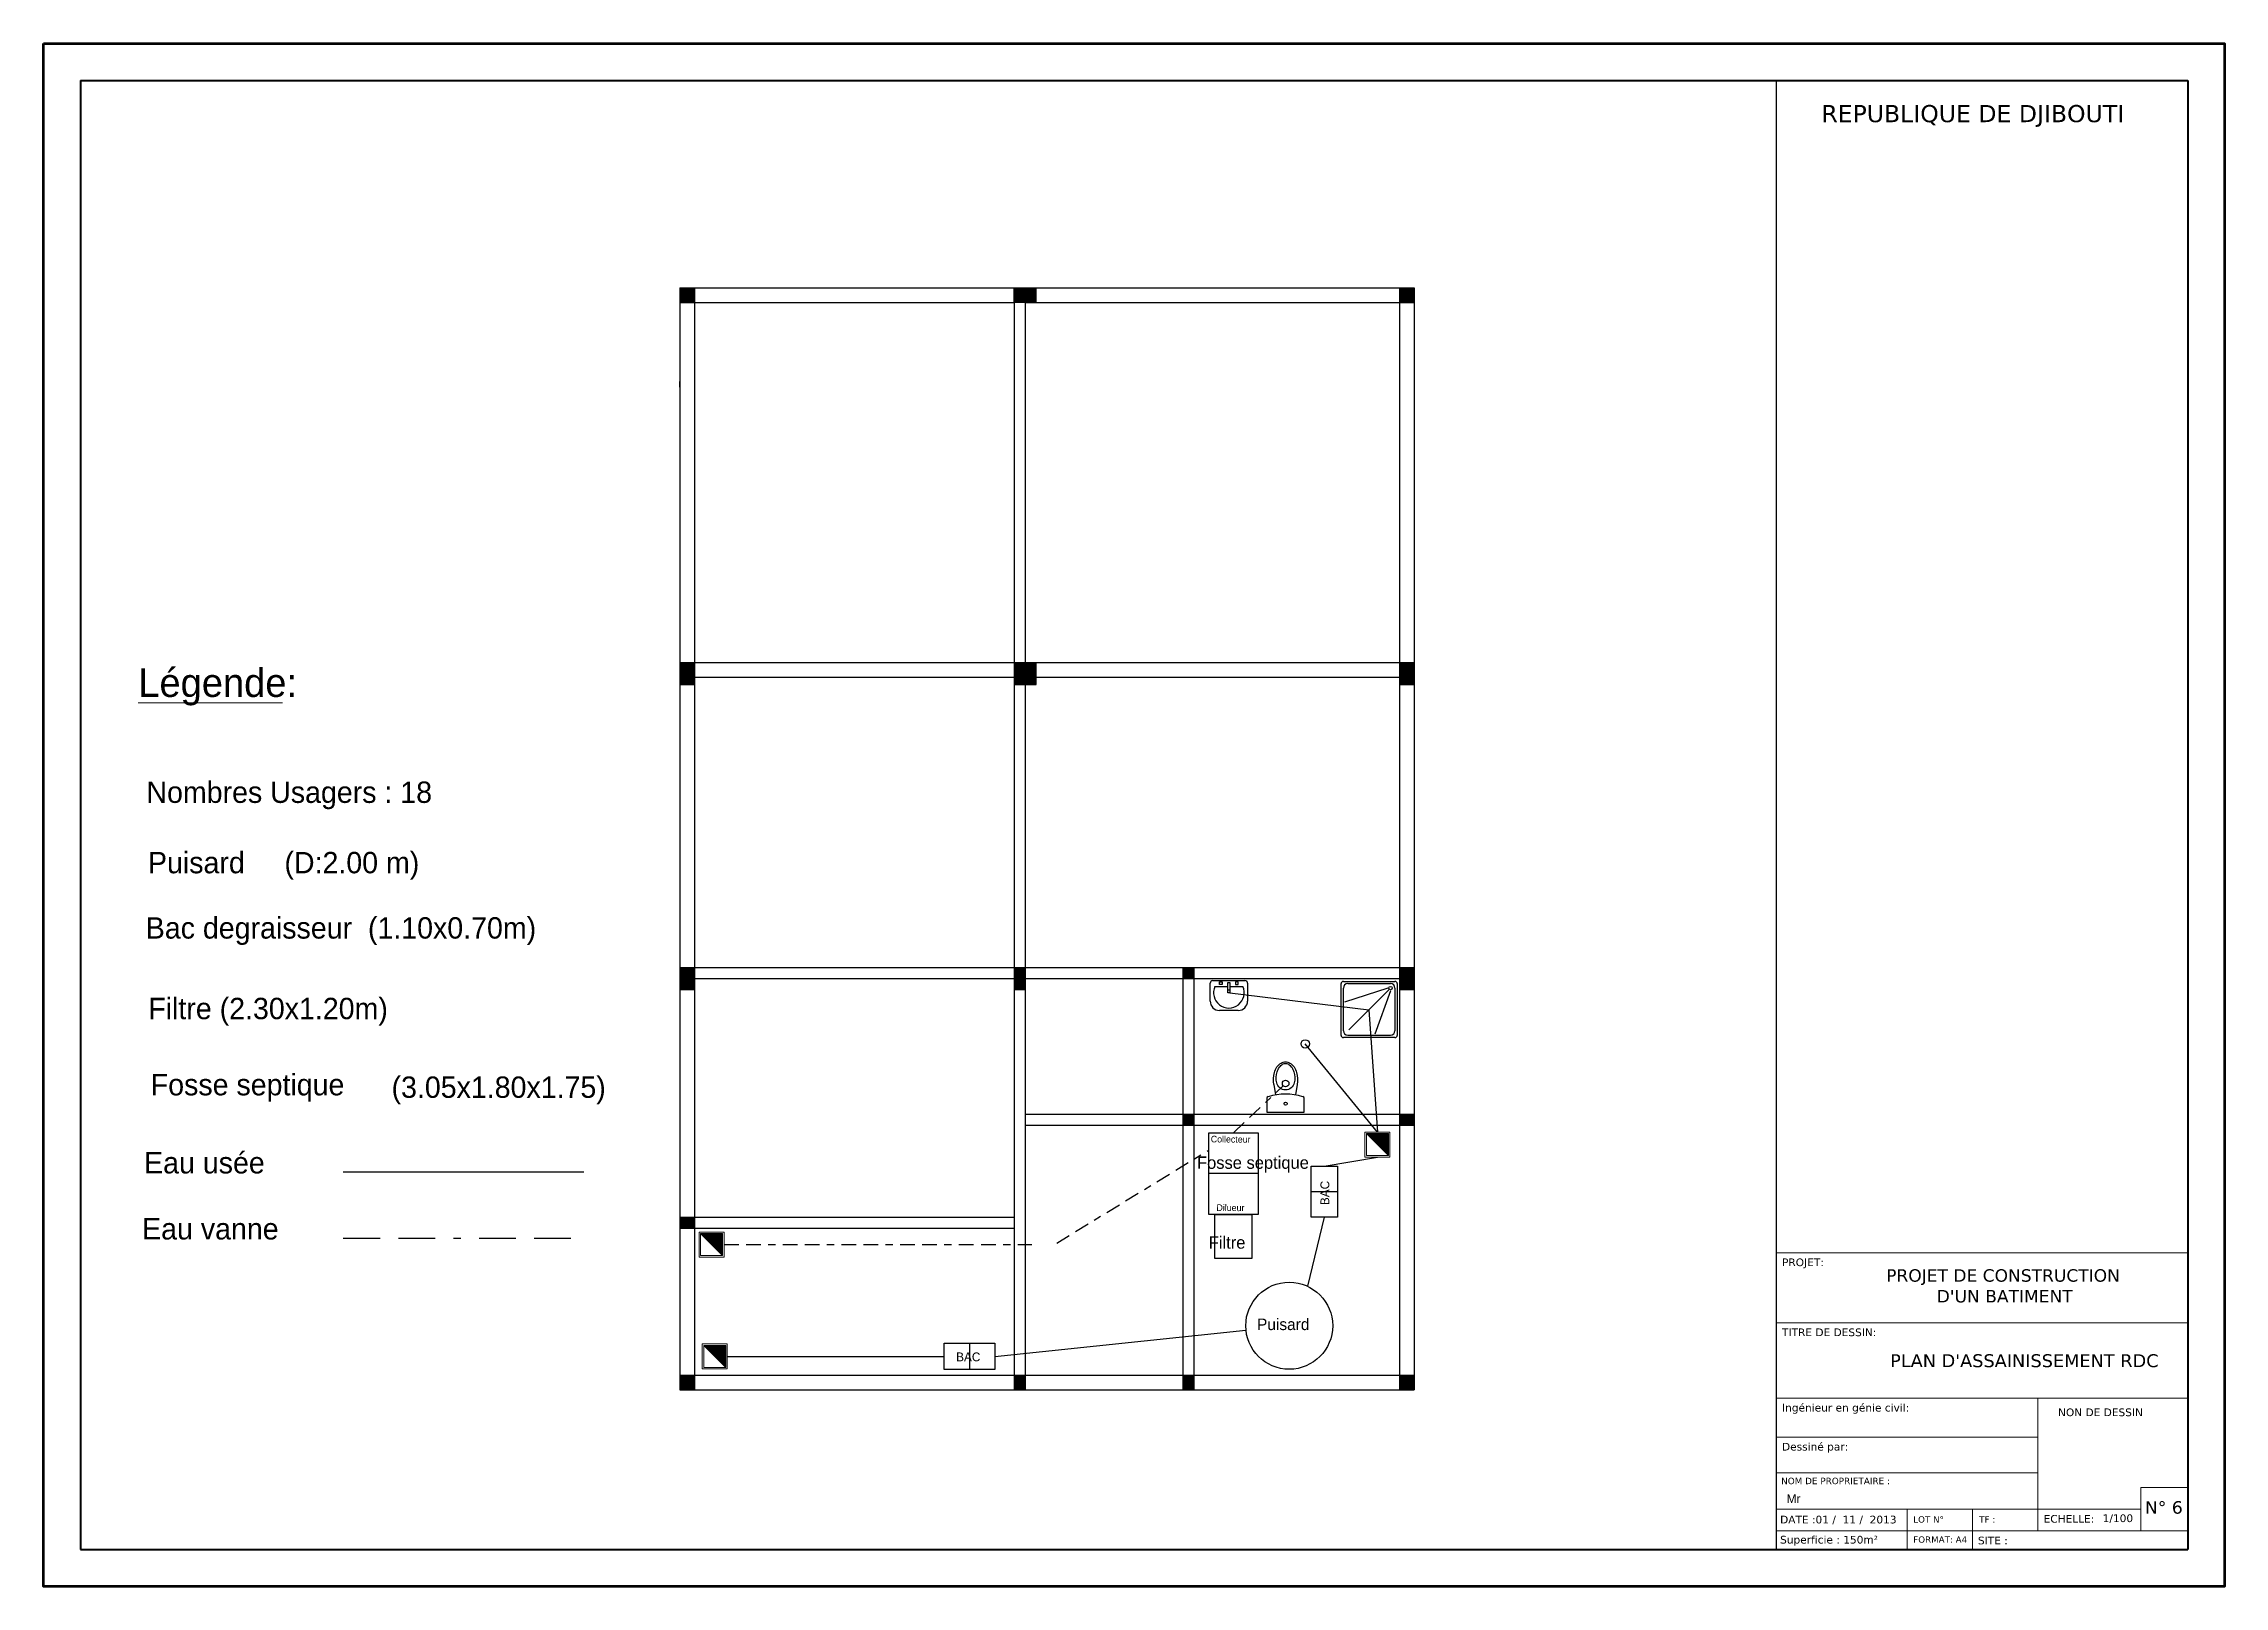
# Model space of a CAD drawing. Extents: x -110 to 3211, y -163 to 893.
# Drawn here: x 2087.29 to 2116.99, y 0.45 to 21.45 of the extents above; entities that cross this region are included whole.
import ezdxf

# ---------------------------------------------------------------- set-up
doc = ezdxf.new("R2010")
doc.units = 0
doc.header["$LTSCALE"] = 0.8
doc.header["$MEASUREMENT"] = 0
doc.linetypes.add('PB-EX41|BORDER4', pattern=[0.4375, 0.125, -0.0625, 0.125, -0.0625, 0, -0.0625])
doc.layers.get('0').update_dxf_attribs({"color": 5, "linetype": 'CONTINUOUS'})
doc.layers.add('Calque3', color=235, linetype='CONTINUOUS', lineweight=35)
for name, color, linetype in [('COMBLDG', 7, 'CONTINUOUS'), ('Cotation', 11, 'CONTINUOUS'), ('COTATITION', 5, 'CONTINUOUS'), ('DOORS', 1, 'CONTINUOUS'), ('ST-SANITAIRE', 180, 'CONTINUOUS'), ('WALL', 6, 'CONTINUOUS')]:
    doc.layers.add(name, color=color, linetype=linetype)
doc.styles.add('style1', font='FTLTLT.TTF', dxfattribs={"width": 0.8, "height": 30})

msp = doc.modelspace()

# ---------------------------------------------------------------- texts
at = {"layer": 'COMBLDG', "color": 7, "lineweight": 9, "attachment_point": 1}
for s, insert, char_height, width in [('\\pi1.6214;{\\fVerdana|b0|i0|c0|p34;REPUBLIQUE DE DJIBOUTI}', (2109.883, 20.618, -0.623), 0.23381, 7.52173), ('{\\fVerdana|b0|i0|c0|p34;\\C55;PROJET:}', (2110.969, 4.917, -0.147), 0.10489, 11.75043), ("\\pi1.5704;{\\fVerdana|b0|i0|c0|p34;PROJET DE CONSTRUCTION \\P\\pi2.259;D'UN BATIMENT }", (2110.817, 4.77, 0.603), 0.16932, 6.38547), ('{\\fVerdana|b0|i0|c0|p34;\\C55;TITRE DE DESSIN:}', (2110.969, 3.964, -0.147), 0.10489, 11.75043), ("{\\fVerdana|b0|i0|c0|p34;PLAN D'ASSAINISSEMENT RDC}", (2112.441, 3.613, -0.663), 0.17573, 5.65342), ('{\\fVerdana|b0|i0|c0|p34;\\C55;Ingénieur en génie civil:}', (2110.969, 2.938, -0.147), 0.10489, 11.75043), ('{\\fVerdana|b0|i0|c0|p34;NON DE DESSIN}', (2114.728, 2.875, -0.478), 0.10489, 11.75043), ('{\\fVerdana|b0|i0|c0|p34;\\C55;Dessiné par:}', (2110.969, 2.407, -0.323), 0.10489, 11.75043), ('{\\fVerdana|b0|i0|c0|p34;\\C55;NOM DE PROPRIETAIRE :}', (2110.957, 1.932, -0.094), 0.08772, 9.82617), ('{\\fArial|b0|i0|c0|p34; \\fColonna MT|b0|i0|c0|p82; \\H1.143x;Mr }', (2110.953, 1.706, -0.176), 0.10489, 11.75043), ('{\\fVerdana|b0|i0|c0|p34;N° 6}', (2115.912, 1.613, -0.12), 0.1704, 19.08879), ('{\\fVerdana|b0|i0|c0|p34;DATE :01 /  11 /  2013}', (2110.943, 1.415, -0.323), 0.10489, 11.75043), ('{\\fVerdana|b0|i0|c0|p34;LOT N° }', (2112.756, 1.408, -0.228), 0.08651, 9.69138), ('{\\fVerdana|b0|i0|c0|p34;TF : }', (2113.654, 1.408, -0.267), 0.08651, 9.69138), ('{\\fVerdana|b0|i0|c0|p34;ECHELLE:}', (2114.532, 1.425, -0.668), 0.10489, 11.75043), ('{\\fVerdana|b0|i0|c0|p34;1/100}', (2115.336, 1.433, -0.565), 0.10489, 11.75043), ('{\\fVerdana|b0|i0|c0|p34;Superficie : 150m²}', (2110.943, 1.141, -0.32), 0.10489, 11.75043), ('{\\fVerdana|b0|i0|c0|p34;FORMAT: A4}', (2112.756, 1.133, -0.264), 0.08651, 9.69138), ('{\\fVerdana|b0|i0|c0|p34;SITE : }', (2113.637, 1.13, -0.323), 0.10489, 11.75043)]:
    msp.add_mtext(s, dxfattribs=dict(at, insert=insert, char_height=char_height, width=width))
at = {"layer": 'Cotation', "color": 5, "linetype": 'Continuous', "lineweight": 20}
for s, p in [('Collecteur', (2103.189, 6.497)), ('Dilueur', (2103.266, 5.564, 0.476))]:
    msp.add_text(s, height=0.09, rotation=359.4722, dxfattribs=at).set_placement(p)
at = {"layer": 'DOORS', "color": 7, "linetype": 'Continuous', "lineweight": 13, "style": 'style1'}
for s, height, p in [('Légende:', 0.3877, (2088.583, 12.56, -7.109)), ('Nombres Usagers : 18 ', 0.29078, (2088.694, 11.118, -7.109)), ('Puisard     (D:2.00 m)', 0.29078, (2088.715, 10.16, -7.109)), ('Bac degraisseur  (1.10x0.70m)', 0.29078, (2088.685, 9.271, -7.109)), ('Filtre (2.30x1.20m)', 0.29078, (2088.719, 8.174, -7.109)), ('Fosse septique', 0.29078, (2088.753, 7.137, -7.109)), (' (3.05x1.80x1.75)', 0.29078, (2091.924, 7.103, -7.109)), ('Eau usée', 0.2908, (2088.662, 6.074, -7.109)), ('Eau vanne', 0.2908, (2088.635, 5.175, -7.109))]:
    msp.add_text(s, height=height, dxfattribs=at).set_placement(p)
at = {"layer": 'ST-SANITAIRE', "color": 7, "lineweight": 25, "attachment_point": 1}
for s, insert, char_height, width, rotation in [('Fosse septique', (2103.002, 6.305), 0.16797, 1.67864, 359.9993), ('BAC', (2104.683, 5.643), 0.1202, 0.16946, 89.9993), ('Filtre', (2103.162, 5.218), 0.168, 0.23673, 359.9993), ('Puisard', (2103.819, 4.099), 0.1575, 0.22195, 359.9993), ('BAC', (2099.721, 3.637), 0.1202, 0.16946, 359.9993)]:
    msp.add_mtext(s, dxfattribs=dict(at, insert=insert, char_height=char_height, width=width, rotation=rotation))

# ---------------------------------------------------------------- blocks, each defined once
blk = doc.blocks.new('regar')
at = {"layer": 'Calque3', "ltscale": 0.3}
blk.add_hatch(color=0, dxfattribs=at).paths.add_polyline_path([(-7.149, 102.338), (-7.449, 102.338), (-7.149, 102.038)])
at = {"lineweight": 0, "ltscale": 0.3}
for p, q in [((-7.469, 102.358), (-7.129, 102.358)), ((-7.469, 102.018), (-7.469, 102.358)), ((-7.449, 102.338), (-7.149, 102.338)), ((-7.449, 102.038), (-7.449, 102.338)), ((-7.449, 102.338), (-7.149, 102.038)), ((-7.149, 102.338), (-7.149, 102.038)), ((-7.129, 102.358), (-7.129, 102.018)), ((-7.129, 102.018), (-7.469, 102.018)), ((-7.149, 102.038), (-7.449, 102.038))]:
    blk.add_line(p, q, dxfattribs=at)

# ---------------------------------------------------------------- linework, layer by layer
at = {"color": 5, "lineweight": 40}
for p, q in [((2087.794, 20.953), (2116.494, 20.953)), ((2087.794, 20.953), (2087.794, 0.953)), ((2116.494, 20.953), (2116.494, 0.953)), ((2087.794, 0.953), (2116.494, 0.953))]:
    msp.add_line(p, q, dxfattribs=at)
for p, q in [((2103.181, 8.42), (2103.181, 8.662)), ((2103.219, 8.701), (2103.652, 8.701)), ((2103.244, 8.62), (2103.423, 8.62)), ((2103.308, 8.646), (2103.308, 8.684)), ((2103.308, 8.684), (2103.346, 8.684)), ((2103.346, 8.646), (2103.308, 8.646)), ((2103.346, 8.684), (2103.346, 8.646)), ((2103.423, 8.671), (2103.448, 8.671)), ((2103.423, 8.531), (2103.423, 8.671)), ((2103.448, 8.671), (2103.448, 8.531)), ((2103.448, 8.62), (2103.627, 8.62)), ((2103.563, 8.684), (2103.525, 8.684)), ((2103.525, 8.684), (2103.525, 8.646)), ((2103.525, 8.646), (2103.563, 8.646)), ((2103.563, 8.646), (2103.563, 8.684)), ((2103.691, 8.662), (2103.691, 8.42)), ((2104.964, 7.954), (2104.964, 8.658)), ((2104.995, 8.689), (2105.698, 8.689)), ((2105.056, 8.658), (2105.637, 8.658)), ((2105.729, 8.658), (2105.729, 7.954)), ((2103.448, 8.569), (2103.423, 8.569)), ((2103.448, 8.531), (2103.423, 8.531)), ((2104.995, 8.016), (2104.995, 8.597)), ((2105.599, 8.597), (2105.01, 8.406)), ((2105.614, 8.574), (2105.071, 8.031)), ((2105.637, 8.559), (2105.423, 7.97)), ((2105.698, 8.597), (2105.698, 8.016)), ((2103.563, 8.293), (2103.308, 8.293)), ((2105.698, 7.924), (2104.995, 7.924)), ((2105.637, 7.954), (2105.056, 7.954)), ((2104.049, 7.284), (2104.073, 7.142)), ((2104.365, 7.284), (2104.341, 7.142)), ((2103.952, 7.101), (2103.952, 6.909)), ((2103.952, 6.909), (2104.462, 6.909)), ((2104.462, 6.909), (2104.462, 7.101))]:
    msp.add_line(p, q)
at = {"color": 5, "lineweight": 100}
msp.add_lwpolyline([(2087.294, 21.453), (2116.994, 21.453), (2116.994, 0.453), (2087.294, 0.453)], close=True, dxfattribs=at)
msp.add_lwpolyline([(2104.049, 7.284, -0.118499), (2104.056, 7.448, -0.081032), (2104.091, 7.523, -0.107012), (2104.148, 7.577, -0.137195), (2104.207, 7.594, -0.137195), (2104.267, 7.577, -0.107012), (2104.324, 7.523, -0.081032), (2104.359, 7.448, -0.118499), (2104.365, 7.284, -0.069003)], format="xyb")
msp.add_lwpolyline([(2104.087, 7.309, -0.118499), (2104.093, 7.455, -0.081032), (2104.123, 7.519, -0.107012), (2104.168, 7.561, -0.137195), (2104.207, 7.572, -0.137195), (2104.246, 7.561, -0.107012), (2104.291, 7.519, -0.081032), (2104.321, 7.455, -0.118499), (2104.327, 7.309, -0.820787)], format="xyb", close=True)
for centre, radius in [((2105.637, 8.597), 0.023), ((2104.476, 7.837), 0.0573), ((2104.209, 7.297), 0.045), ((2104.209, 7.024), 0.02)]:
    msp.add_circle(centre, radius)
for centre, radius, start, end in [((2103.219, 8.662), 0.0382, 90, 180), ((2103.436, 8.535), 0.209, 156.067, 23.933), ((2103.652, 8.662), 0.0382, 0, 90), ((2104.995, 8.658), 0.0306, 90, 180), ((2105.056, 8.597), 0.0612, 90, 180), ((2105.637, 8.597), 0.0612, 0, 90), ((2105.698, 8.658), 0.0306, 0, 90), ((2103.308, 8.42), 0.127, 180, 270), ((2103.563, 8.42), 0.127, 270, 0), ((2104.995, 7.954), 0.0306, 180, 270), ((2105.056, 8.016), 0.0612, 180, 270), ((2105.637, 8.016), 0.0612, 270, 0), ((2105.698, 7.954), 0.0306, 270, 0), ((2104.207, 6.366), 0.789, 72.57, 107.4367), ((2103.971, 7.101), 0.0185, 90.0033, 180.0033), ((2104.444, 7.101), 0.0185, 0.0033, 90.0033)]:
    msp.add_arc(centre, radius, start, end)
at = {"layer": 'COMBLDG', "color": 7, "lineweight": 30}
msp.add_line((2110.894, 0.953), (2110.894, 20.953), dxfattribs=at)
at = {"layer": 'COMBLDG', "color": 7, "lineweight": 9}
for p, q in [((2110.894, 4.995, 0.176), (2116.494, 4.995, -0.565)), ((2110.894, 4.042, 0.176), (2116.494, 4.042, -0.565)), ((2110.894, 3.016, 0.176), (2116.494, 3.016, -0.565)), ((2114.451, 3.016, -0.295), (2114.451, 1.208, -0.532)), ((2110.895, 2.485, 0), (2114.451, 2.485, -0.47)), ((2110.894, 1.997, 0.176), (2114.451, 1.997, -0.295)), ((2115.855, 1.797, -1.065), (2116.494, 1.797, -1.13)), ((2115.855, 1.797, 0), (2115.855, 1.208, 0)), ((2110.894, 1.502), (2115.855, 1.502, -0.5)), ((2112.673, 1.502, 0.039), (2112.673, 0.953, -0.033)), ((2113.562, 0.953, 0), (2113.562, 1.502, 0)), ((2110.894, 1.208, 0), (2116.494, 1.208))]:
    msp.add_line(p, q, dxfattribs=at)
at = {"layer": 'COTATITION', "color": 5, "lineweight": 30, "ltscale": 0.3}
for p, q in [((2103.833, 6.072), (2103.161, 6.072)), ((2104.555, 5.827), (2104.916, 5.827)), ((2099.904, 3.765), (2099.904, 3.404))]:
    msp.add_line(p, q, dxfattribs=at)
at = {"layer": 'DOORS', "color": 7, "linetype": 'Continuous', "lineweight": 13}
msp.add_line((2088.583, 12.482, -7.109), (2090.548, 12.482, -7.109), dxfattribs=at)
at = {"layer": 'ST-SANITAIRE', "color": 1, "lineweight": 30, "ltscale": 0.3}
for p, q in [((2103.448, 8.531), (2105.343, 8.303)), ((2105.343, 8.303), (2105.459, 6.637)), ((2105.459, 6.637), (2104.476, 7.837)), ((2104.735, 6.172), (2105.459, 6.297)), ((2091.375, 6.098, -7.109), (2094.652, 6.098, -7.109)), ((2104.735, 5.481), (2104.505, 4.539)), ((2100.25, 3.584), (2103.669, 3.939)), ((2096.603, 3.584), (2099.559, 3.584))]:
    msp.add_line(p, q, dxfattribs=at)
at = {"layer": 'ST-SANITAIRE', "color": 6, "linetype": 'PB-EX41|BORDER4', "lineweight": 30, "ltscale": 2}
for p, q in [((2103.497, 6.629), (2104.176, 7.266)), ((2101.091, 5.126), (2103.161, 6.391)), ((2096.56, 5.105), (2100.751, 5.105))]:
    msp.add_line(p, q, dxfattribs=at)
at = {"layer": 'ST-SANITAIRE', "linetype": 'PB-EX41|BORDER4', "lineweight": 30, "ltscale": 5}
msp.add_line((2091.375, 5.194, -7.109), (2094.669, 5.194, -7.109), dxfattribs=at)
at = {"layer": 'ST-SANITAIRE', "color": 5, "linetype": 'Continuous', "lineweight": 30}
for points in [[(2103.833, 5.516), (2103.161, 5.516), (2103.161, 6.629), (2103.833, 6.629)], [(2104.916, 5.481), (2104.555, 5.481), (2104.555, 6.172), (2104.916, 6.172)], [(2103.749, 4.914), (2103.245, 4.914), (2103.245, 5.516), (2103.749, 5.516)], [(2099.559, 3.404), (2099.559, 3.765), (2100.25, 3.765), (2100.25, 3.404)]]:
    msp.add_lwpolyline(points, close=True, dxfattribs=at)
msp.add_circle((2104.258, 4.001), 0.592, dxfattribs=at)
at = {"layer": 'WALL', "color": 7}
for p, q in [((2095.959, 18.129), (2095.959, 3.129)), ((2095.959, 18.129), (2105.959, 18.129)), ((2095.959, 18.129), (2095.959, 4.304)), ((2096.159, 18.129), (2096.159, 3.129)), ((2100.51, 18.129), (2100.51, 3.129)), ((2100.51, 17.929), (2100.51, 18.129)), ((2100.81, 17.929), (2100.81, 18.129)), ((2105.759, 18.129), (2105.759, 3.129)), ((2105.959, 18.129), (2105.959, 7.779)), ((2095.959, 17.929), (2100.51, 17.929)), ((2100.66, 17.929), (2100.51, 17.929)), ((2100.66, 17.929), (2100.51, 17.929)), ((2100.66, 17.929), (2105.959, 17.929)), ((2100.66, 17.929), (2100.66, 13.029)), ((2105.759, 17.929), (2105.959, 17.929)), ((2095.959, 16.929), (2095.959, 16.854)), ((2095.959, 16.929), (2095.959, 16.854)), ((2095.959, 16.779), (2095.959, 16.854)), ((2095.959, 16.779), (2095.959, 16.854)), ((2095.959, 13.029), (2105.959, 13.029)), ((2096.159, 12.829), (2100.51, 12.829)), ((2100.81, 12.729), (2100.81, 13.029)), ((2100.81, 12.829), (2105.759, 12.829)), ((2095.959, 12.729), (2096.159, 12.729)), ((2100.51, 12.729), (2100.81, 12.729)), ((2100.66, 12.729), (2100.66, 3.129)), ((2105.759, 12.729), (2105.959, 12.729)), ((2095.959, 8.879), (2105.959, 8.879)), ((2096.159, 8.729), (2100.51, 8.729)), ((2100.51, 8.879), (2100.66, 8.879)), ((2100.66, 8.729), (2105.759, 8.729)), ((2102.809, 8.879), (2102.809, 3.129)), ((2102.959, 8.879), (2102.959, 3.129)), ((2095.959, 8.579), (2096.159, 8.579)), ((2100.51, 8.579), (2100.66, 8.579)), ((2105.959, 7.779), (2105.959, 3.129)), ((2100.66, 6.879), (2105.759, 6.879)), ((2105.759, 6.879), (2105.959, 6.879)), ((2100.66, 6.729), (2105.759, 6.729)), ((2105.759, 6.729), (2105.959, 6.729)), ((2095.959, 5.479), (2100.51, 5.479)), ((2095.959, 5.329), (2100.51, 5.329)), ((2095.959, 3.329), (2105.959, 3.329)), ((2095.959, 3.129), (2105.959, 3.129))]:
    msp.add_line(p, q, dxfattribs=at)
at = {"layer": 'WALL'}
msp.add_line((2105.759, 8.579), (2105.959, 8.579), dxfattribs=at)
at = {"layer": 'WALL', "color": 7}
for points in [[(2095.959, 17.929), (2096.159, 17.929), (2095.959, 18.129), (2096.159, 18.129)], [(2100.51, 17.929), (2100.81, 17.929), (2100.51, 18.129), (2100.81, 18.129)], [(2105.759, 17.929), (2105.959, 17.929), (2105.759, 18.129), (2105.959, 18.129)], [(2095.959, 12.729), (2096.159, 12.729), (2095.959, 13.029), (2096.159, 13.029)], [(2100.51, 12.729), (2100.81, 12.729), (2100.51, 13.029), (2100.81, 13.029)], [(2105.759, 12.729), (2105.959, 12.729), (2105.759, 13.029), (2105.959, 13.029)], [(2095.959, 8.879), (2096.159, 8.879), (2095.959, 8.579), (2096.159, 8.579)], [(2100.51, 8.879), (2100.66, 8.879), (2100.51, 8.579), (2100.66, 8.579)], [(2102.809, 8.879), (2102.959, 8.879), (2102.809, 8.729), (2102.959, 8.729)], [(2105.759, 8.879), (2105.959, 8.879), (2105.759, 8.579), (2105.959, 8.579)], [(2102.809, 6.729), (2102.959, 6.729), (2102.809, 6.879), (2102.959, 6.879)], [(2105.759, 6.729), (2105.959, 6.729), (2105.759, 6.879), (2105.959, 6.879)], [(2095.959, 5.329), (2096.159, 5.329), (2095.959, 5.479), (2096.159, 5.479)], [(2095.959, 3.129), (2096.159, 3.129), (2095.959, 3.329), (2096.159, 3.329)], [(2100.51, 3.129), (2100.66, 3.129), (2100.51, 3.329), (2100.66, 3.329)], [(2102.809, 3.129), (2102.959, 3.129), (2102.809, 3.329), (2102.959, 3.329)], [(2105.759, 3.129), (2105.959, 3.129), (2105.759, 3.329), (2105.959, 3.329)]]:
    msp.add_solid(points, dxfattribs=at)

# ---------------------------------------------------------------- block references
at = {"layer": 'ST-SANITAIRE', "color": 7, "lineweight": 25}
for p in [(2112.757, -95.721), (2103.689, -97.083), (2103.732, -98.604)]:
    msp.add_blockref('regar', p, dxfattribs=at)

msp.set_redraw_order([(e.dxf.handle, doc.entitydb.next_handle()) for e in msp.query("TEXT MTEXT ATTDEF DIMENSION ARC_DIMENSION")])  # texts and dimensions are drawn at this point

doc.saveas('drawing.dxf')
